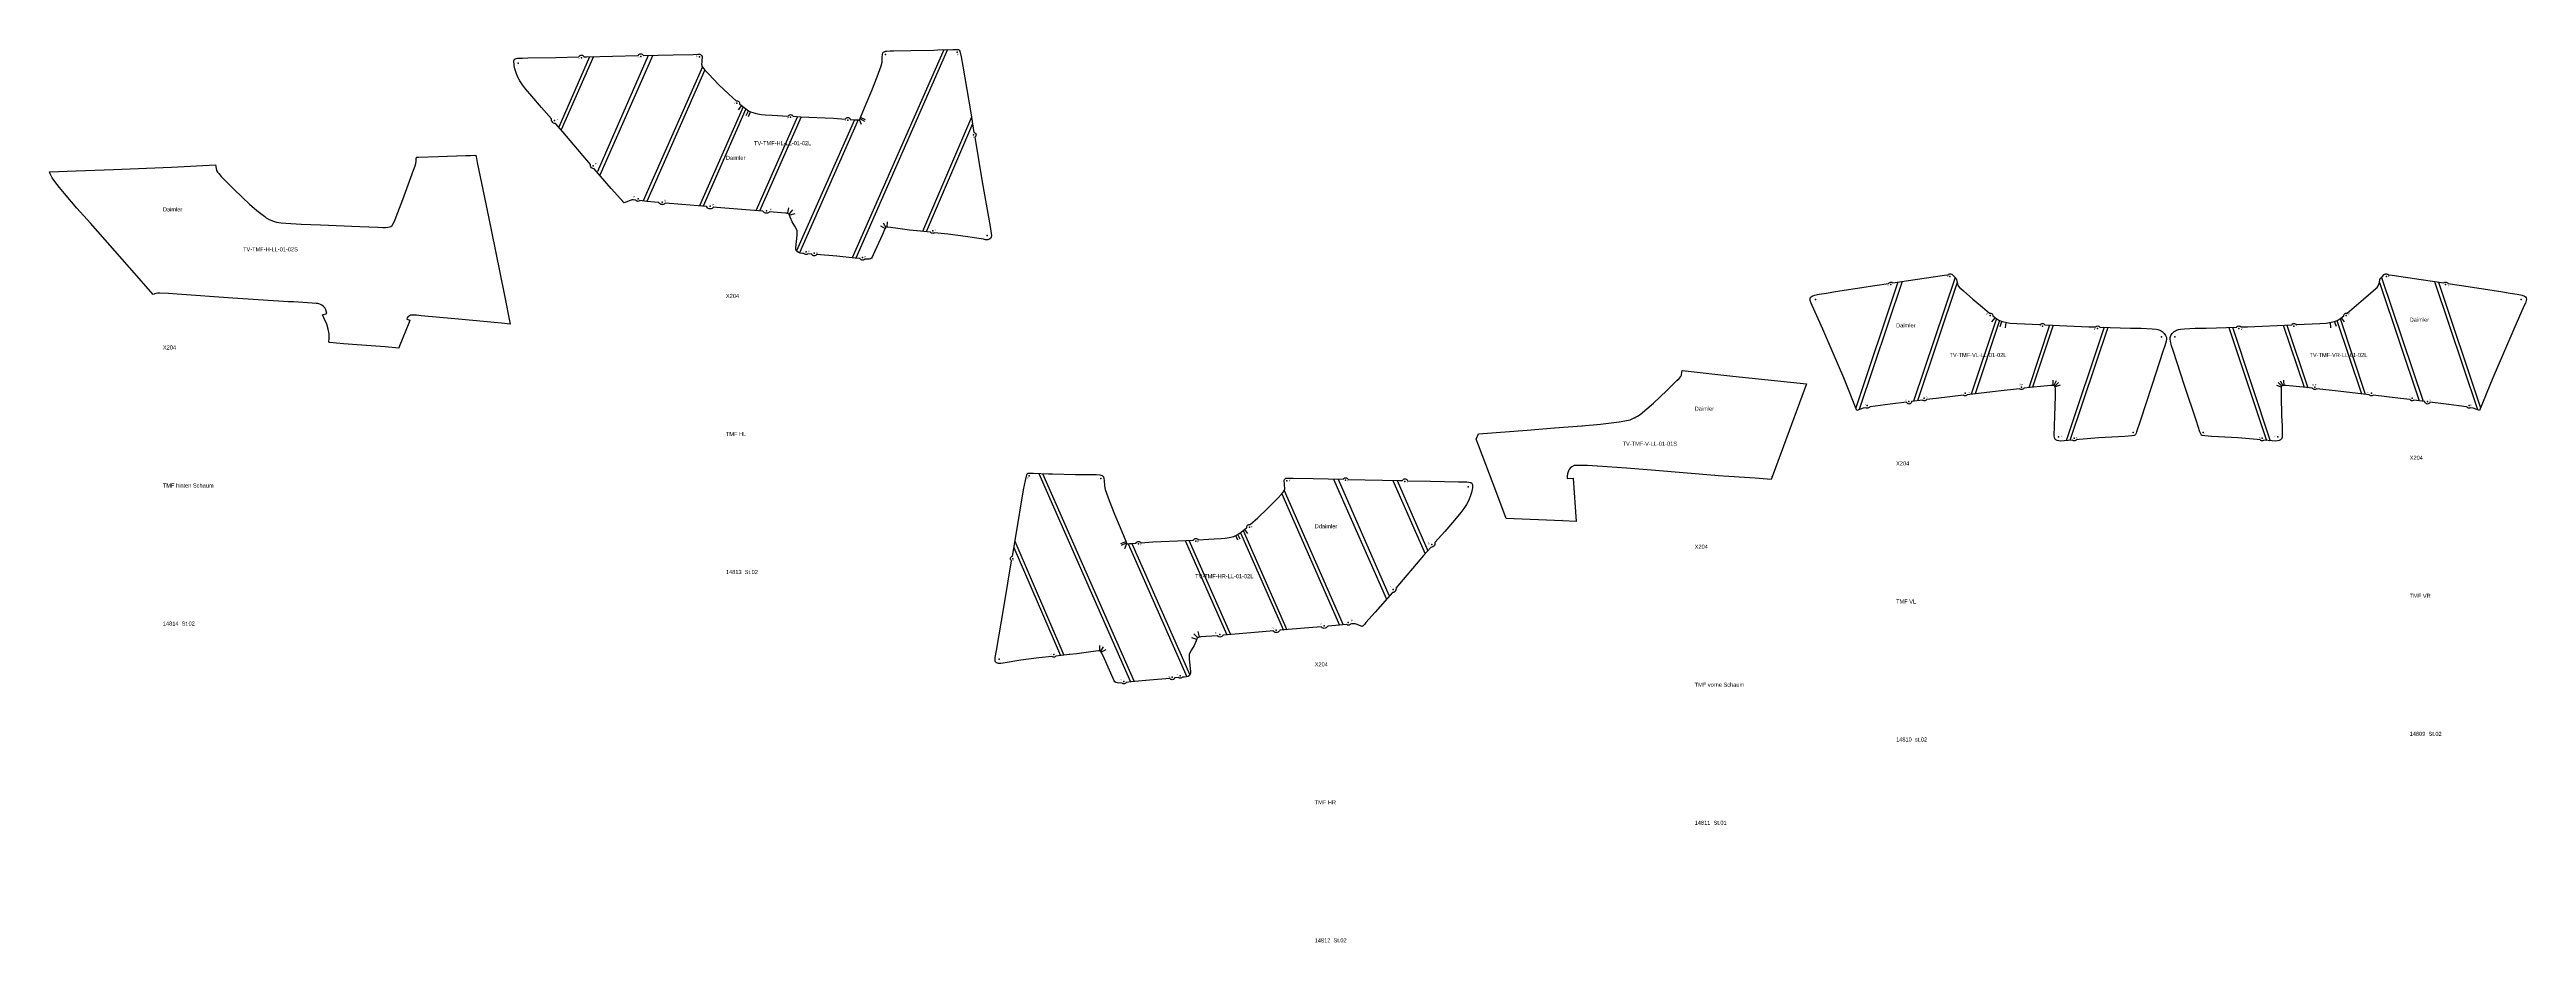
# Model space of a CAD drawing. Extents: x 0 to 4247, y -444 to 1089.
import ezdxf

# ---------------------------------------------------------------- set-up
doc = ezdxf.new("R2010")
doc.units = 0

# ---------------------------------------------------------------- blocks, each defined once
blk = doc.blocks.new('BLOCK1')
at = {"layer": 'CUT'}
blk.add_lwpolyline([(0, 878.89), (45.4458, 880.554), (109.421, 883.236), (208.943, 887.188), (284.595, 890.803), (285.443, 884.463), (286.508, 881.173), (288.235, 878.479), (290.234, 875.959), (294.524, 871.128), (299.426, 865.862), (314.963, 850.155), (330.856, 834.811), (343.068, 823.655), (355.558, 812.807), (368.918, 802.07), (371.232, 800.074), (375.22, 797.775), (379.421, 795.87), (384.204, 794.079), (389.116, 792.705), (397.219, 791.415), (405.405, 790.65), (431.247, 789.35), (464.884, 787.937), (532.238, 785.08), (562.746, 783.736), (571.641, 783.353), (575.972, 783.358), (580.272, 783.731), (582.885, 784.3), (585.331, 785.326), (587.262, 786.942), (588.837, 788.933), (591.971, 795.286), (594.496, 801.966), (606.017, 831.341), (615.121, 856.426), (623.846, 881.641), (626.751, 889.467), (628.037, 893.424), (628.956, 897.463), (628.89, 902.289), (629.009, 903.289), (629.375, 903.82), (629.939, 904.028), (630.843, 904.11), (632.929, 904.122), (666.187, 905.357), (713.924, 906.795), (722.614, 907.178), (729.411, 907.523), (730.681, 907.287), (731.46, 906.281), (731.697, 905.113), (733.393, 895.131), (745.936, 834.851), (757.137, 779.38), (780.074, 666.665), (789.754, 617.757), (775.159, 619.091), (695.034, 626.591), (637.297, 631.869), (629.416, 632.832), (621.529, 633.17), (619.182, 632.863), (616.972, 632.09), (614.869, 630.523), (613.211, 628.481), (612.482, 626.182), (618.095, 624.58), (616.218, 619.418), (605.865, 594), (599.426, 578.814), (598.707, 576.548), (575.304, 578.913), (527.704, 582.146), (503.917, 583.868), (480.193, 586.203), (479.096, 586.393), (479.5, 593.579), (479.434, 600.686), (477.737, 609.121), (475.217, 617.361), (470.325, 628.606), (468.011, 633.734), (475.243, 635.801), (473.658, 642.238), (472.017, 645.301), (469.85, 648.006), (466.878, 650.404), (463.482, 652.123), (460.297, 652.863), (457.041, 653.279), (450.422, 653.635), (418.136, 655.715), (410.003, 656.106), (314.384, 662.375), (218.758, 668.895), (203.942, 670.229), (189.108, 671.008), (185.74, 670.912), (182.416, 670.442), (177.531, 668.463), (137.366, 714.735), (70.3353, 790.607), (47.0358, 816.901), (25.5499, 841.702), (16.9926, 851.872), (8.8798, 862.385), (4.5923, 868.788), (0.9576, 875.558), (0, 878.89)], dxfattribs=at)
at = {"layer": 'ANNOTATION'}
for s, p in [('Daimler', (194.338, 810.963)), ('TV-TMF-H-LL-01-02S', (331.844, 742.583)), ('X204', (194.338, 574.032)), ('TMF hinten Schaum', (194.338, 337.102)), ('14814  St.02', (194.338, 100.171))]:
    blk.add_text(s, height=6.99771, dxfattribs=at).set_placement(p)
blk = doc.blocks.new('BLOCK2')
at = {"layer": 'CUT'}
blk.add_lwpolyline([(1293.78, 738.783), (1290.97, 739.014), (1287.39, 739.39), (1284.01, 740.353), (1281.81, 741.994), (1280.22, 744.204), (1279.74, 746.302), (1279.72, 748.501), (1282.04, 770.005), (1282.23, 773.975), (1281.84, 777.882), (1280.18, 781.918), (1278.07, 785.779), (1273.53, 793.391), (1272.35, 796.109), (1271.7, 797.412), (1270.27, 801.303), (1268.79, 804.663), (1268.2, 805.794), (1267.24, 806.817), (1266.42, 807.216), (1265.09, 807.597), (1263.74, 807.841), (1261.84, 808.059), (1234.29, 810.102), (1234.01, 809.708), (1232.63, 808.651), (1231.05, 808.001), (1229.37, 807.778), (1227.68, 808.001), (1226.11, 808.651), (1224.76, 809.685), (1223.73, 811.036), (1223.15, 811.191), (1143.39, 818.042), (1138.3, 818.466), (1137.37, 817.348), (1136.01, 816.314), (1134.44, 815.662), (1132.76, 815.441), (1131.07, 815.662), (1129.5, 816.314), (1128.15, 817.348), (1127.11, 818.7), (1126.58, 819.441), (1056.05, 825.301), (1055.28, 824.577), (1053.93, 823.543), (1052.36, 822.893), (1050.67, 822.67), (1048.98, 822.893), (1047.41, 823.543), (1046.06, 824.577), (1045.01, 825.949), (1044.9, 826.228), (1043.93, 826.307), (1024.46, 828.242), (1012.23, 829.495), (1011.45, 828.895), (1010.37, 828.445), (1009.2, 828.291), (1008.04, 828.445), (1006.95, 828.895), (1006.02, 829.609), (1005.59, 830.168), (1003.73, 830.444), (1000.95, 830.775), (998.735, 830.785), (997.201, 830.378), (993.978, 829.35), (990.132, 827.704), (985.334, 826.03), (983.863, 827.374), (981.654, 829.677), (979.121, 832.619), (963.218, 850.498), (933.721, 884.387), (933.419, 884.343), (931.854, 884.544), (930.404, 885.138), (929.147, 886.088), (928.181, 887.341), (927.572, 888.796), (927.356, 890.363), (927.483, 891.763), (880.175, 947.663), (867.866, 961.77), (867.602, 961.722), (865.839, 961.941), (864.199, 962.604), (862.781, 963.675), (861.687, 965.083), (860.991, 966.726), (860.742, 968.496), (860.803, 969.906), (843.739, 989.175), (826.95, 1008.68), (816.101, 1021.64), (810.991, 1028.35), (806.279, 1035.32), (802.515, 1042.86), (799.51, 1050.75), (798.004, 1055.84), (796.848, 1061.02), (796.49, 1063.71), (796.104, 1067.69), (796.147, 1069.45), (796.637, 1070.85), (797.521, 1072.08), (798.867, 1072.9), (800.376, 1073.4), (802.642, 1073.84), (806.177, 1074.11), (810.767, 1074.32), (820.285, 1074.41), (868.06, 1075.38), (907.811, 1076.15), (908.209, 1077.11), (908.923, 1078.05), (909.855, 1078.76), (910.94, 1079.21), (912.106, 1079.36), (913.269, 1079.21), (914.356, 1078.76), (915.288, 1078.05), (916.002, 1077.11), (916.332, 1076.32), (921.43, 1076.42), (1009.53, 1078.36), (1009.86, 1079.15), (1010.57, 1080.09), (1011.5, 1080.8), (1012.59, 1081.25), (1013.76, 1081.4), (1014.92, 1081.25), (1016.01, 1080.8), (1016.94, 1080.09), (1017.65, 1079.15), (1017.9, 1078.56), (1069.56, 1079.86), (1103.93, 1080.52), (1111.57, 1080.69), (1113.28, 1080.73), (1114.94, 1080.66), (1116.35, 1080.27), (1117.54, 1079.44), (1118.49, 1078.36), (1118.95, 1077.04), (1119.02, 1075.73), (1118.64, 1070.86), (1118.36, 1067.41), (1118.06, 1063.83), (1118.25, 1062.03), (1118.77, 1060.31), (1121.16, 1056.53), (1123.98, 1053.03), (1130.25, 1046.47), (1147.08, 1029.08), (1164.53, 1012.32), (1177.37, 1000.88), (1177.5, 1000.94), (1178.67, 1001.09), (1179.83, 1000.94), (1180.92, 1000.49), (1181.85, 999.774), (1182.57, 998.842), (1183.02, 997.757), (1183.17, 996.591), (1183.06, 995.791), (1183.57, 995.349), (1193.11, 987.716), (1198.75, 983.757), (1202.2, 982.088), (1205.8, 980.716), (1213.8, 978.517), (1220.55, 977.577), (1227.35, 977.003), (1239.37, 976.429), (1266.67, 974.803), (1267.44, 975.814), (1268.37, 976.528), (1269.46, 976.977), (1270.62, 977.132), (1271.79, 976.977), (1272.87, 976.528), (1273.8, 975.814), (1274.52, 974.882), (1274.72, 974.384), (1287.87, 973.625), (1344.5, 971.036), (1364.84, 969.535), (1364.97, 969.855), (1365.68, 970.787), (1366.61, 971.501), (1367.7, 971.951), (1368.86, 972.106), (1370.03, 971.951), (1371.12, 971.501), (1372.05, 970.787), (1372.76, 969.855), (1373.15, 968.923), (1381.29, 968.321), (1384.65, 968.153), (1387.97, 968.092), (1388.93, 968.252), (1389.43, 968.793), (1390.19, 970.495), (1390.86, 972.2), (1400.58, 995.636), (1410.01, 1018.73), (1419.03, 1041.99), (1423.77, 1054.56), (1425.87, 1060.92), (1427.49, 1067.41), (1427.99, 1076.34), (1428.27, 1079.77), (1429.13, 1083.02), (1430.06, 1084.25), (1431.3, 1085.18), (1433.36, 1085.87), (1435.56, 1086.19), (1441.37, 1086.68), (1447.21, 1086.84), (1476.98, 1087.05), (1516.19, 1088.05), (1523.3, 1088.24), (1549.13, 1088.92), (1558.16, 1088.95), (1559.07, 1088.73), (1560.06, 1087.77), (1560.73, 1086.28), (1562.92, 1076.37), (1566.04, 1060.38), (1579.56, 980.251), (1585.17, 946.744), (1585.45, 946.706), (1586.54, 946.256), (1587.47, 945.542), (1588.18, 944.61), (1588.63, 943.525), (1588.79, 942.36), (1588.63, 941.196), (1588.18, 940.107), (1587.47, 939.177), (1586.55, 938.476), (1599.34, 862.068), (1612.69, 784.984), (1614.66, 772.885), (1614.97, 769.937), (1614.74, 767.038), (1613.92, 765.298), (1612.63, 763.863), (1610.88, 762.878), (1608.91, 762.377), (1605.06, 762.545), (1601.22, 763.205), (1570.72, 767.922), (1540.16, 772.154), (1517.5, 774.557), (1516.64, 773.899), (1515.55, 773.449), (1514.39, 773.294), (1513.22, 773.449), (1512.14, 773.899), (1511.21, 774.613), (1510.73, 775.258), (1488.04, 777.651), (1486.94, 777.767), (1474.63, 779.065), (1450.59, 782.522), (1437.63, 783.99), (1435.98, 784.107), (1434.49, 783.757), (1433.69, 783.068), (1432.57, 781.166), (1427.54, 770.5), (1412.45, 736.556), (1410.44, 732.553), (1409.37, 730.96), (1408.01, 729.685), (1405.57, 729.007), (1402.97, 728.887), (1397.73, 729.243), (1397.28, 728.651), (1396.34, 727.937), (1395.26, 727.488), (1394.09, 727.333), (1392.93, 727.488), (1391.84, 727.937), (1390.91, 728.651), (1390.2, 729.583), (1390.01, 730.025), (1381.53, 730.96), (1350.01, 733.978), (1315.25, 737.005), (1315.19, 736.876), (1314.48, 735.944), (1313.55, 735.23), (1312.46, 734.78), (1311.3, 734.625), (1310.13, 734.78), (1309.05, 735.23), (1308.12, 735.944), (1307.4, 736.876), (1307.06, 737.701), (1300.39, 738.245), (1299.56, 737.615), (1298.48, 737.165), (1297.31, 737.01), (1296.15, 737.165), (1295.06, 737.615), (1294.13, 738.329), (1293.78, 738.783)], dxfattribs=at)
at = {"layer": 'D'}
for p in [(803.495, 1065.55), (912.106, 1074.86), (1013.76, 1076.9), (1114.37, 1076.18), (1433.61, 1080.23), (1556.56, 1084.57), (1178.67, 996.591), (865.977, 966.871), (1270.62, 972.629), (1368.86, 967.605), (1584.29, 942.36), (932.357, 889.304), (1009.2, 832.791), (1050.67, 827.188), (1132.76, 819.957), (1229.37, 812.296), (1514.39, 777.795), (1607.72, 769.688), (1297.31, 741.511), (1311.3, 739.126), (1394.09, 731.834)]:
    blk.add_point(p, dxfattribs=at)
at = {"layer": 'F'}
for p, q in [((1181.34, 985.613), (1186.92, 992.675)), ((1194.74, 975.766), (1198.52, 983.912)), ((1198.75, 973.934), (1202.17, 982.108)), ((1392.28, 960.01), (1389.09, 968.425)), ((1397.87, 965.652), (1389.82, 969.672)), ((1399.06, 968.476), (1390.81, 972.085)), ((1267.1, 817.198), (1265.13, 808.415)), ((1274.17, 813.5), (1268.03, 806.921)), ((1278.05, 807.026), (1269.45, 804.348)), ((1425.07, 786.159), (1432.94, 781.788)), ((1429.6, 791.267), (1434.29, 783.592)), ((1436.09, 793.104), (1436.02, 784.105))]:
    blk.add_line(p, q, dxfattribs=at)
at = {"layer": 'Z'}
for p, q in [((925.611, 1076.51), (873.073, 955.804)), ((932.662, 1076.67), (877.336, 950.917)), ((1026.76, 1078.78), (939.782, 879.477)), ((1034.46, 1078.98), (943.526, 873.122)), ((1533.5, 1088.51), (1376.26, 731.463)), ((1540, 1088.68), (1382.68, 730.833)), ((1119.45, 1059.24), (1017.76, 828.928)), ((1123.38, 1053.77), (1024.05, 828.285)), ((1189.47, 990.635), (1114.41, 820.452)), ((1194.24, 986.921), (1120.62, 819.936)), ((1282.57, 973.929), (1211.13, 812.222)), ((1289.11, 973.569), (1217.45, 811.681)), ((1380.35, 968.39), (1281, 743.114)), ((1386.65, 968.118), (1285.93, 739.804)), ((1580.84, 972.619), (1496.75, 776.734)), ((1582.67, 961.646), (1503.02, 776.073))]:
    blk.add_line(p, q, dxfattribs=at)
at = {"layer": 'ANNOTATION'}
for s, height, p in [('P', 3, (906.754, 1071.24)), ('P', 3, (1009.05, 1073.73)), ('P', 3, (1108.19, 1075.26)), ('P', 3, (1556.46, 1079.03)), ('P', 3, (1173.18, 995.382)), ('P', 3, (869.721, 966.685)), ('P', 3, (1265.53, 970.066)), ('P', 3, (1362.93, 965.072)), ('P', 3, (1582.96, 937.216)), ('P', 3, (935.194, 891.275)), ('Daimler', 6.9977, (1159.83, 899.456)), ('TV-TMF-HL-LL-01-02L', 6.99771, (1207.96, 924.704)), ('P', 3, (1001.45, 834.47)), ('G', 3, (1054.17, 828.362)), ('P', 3, (1136.97, 820.93)), ('P', 3, (1235.19, 812.939)), ('P', 3, (1517.8, 777.061)), ('P', 3, (1301.04, 740.754)), ('G', 3, (1314.51, 738.151)), ('P', 3, (1397.66, 731.626)), ('X204', 6.9977, (1159.83, 662.526)), ('TMF HL ', 6.9977, (1159.83, 425.595)), ('14813  St.02', 6.99771, (1159.83, 188.665))]:
    blk.add_text(s, height=height, dxfattribs=at).set_placement(p)
blk = doc.blocks.new('BLOCK3')
at = {"layer": 'CUT'}
blk.add_lwpolyline([(1942.5, 11.4529), (1942.15, 10.9982), (1941.22, 10.2845), (1940.13, 9.8349), (1938.97, 9.67996), (1937.81, 9.8349), (1936.72, 10.2845), (1935.9, 10.9144), (1929.22, 10.3708), (1928.88, 9.54534), (1928.16, 8.61316), (1927.23, 7.89942), (1926.15, 7.44983), (1924.98, 7.29489), (1923.82, 7.44983), (1922.73, 7.89942), (1921.8, 8.61316), (1921.09, 9.54534), (1921.03, 9.67488), (1886.27, 6.64719), (1854.76, 3.62967), (1846.27, 2.69495), (1846.08, 2.25298), (1845.37, 1.3208), (1844.44, 0.60706), (1843.35, 0.15748), (1842.19, 0), (1841.02, 0.15748), (1839.94, 0.60706), (1839, 1.3208), (1838.55, 1.91262), (1833.31, 1.55702), (1830.71, 1.6764), (1828.27, 2.35458), (1826.91, 3.62967), (1825.84, 5.22225), (1823.83, 9.2253), (1808.74, 43.1699), (1803.71, 53.8354), (1802.59, 55.7379), (1801.79, 56.4237), (1800.3, 56.7767), (1798.65, 56.6599), (1785.68, 55.1918), (1761.66, 51.7348), (1749.34, 50.4369), (1748.24, 50.32), (1725.55, 47.9274), (1725.08, 47.2822), (1724.14, 46.5685), (1723.06, 46.1189), (1721.89, 45.9639), (1720.73, 46.1189), (1719.64, 46.5685), (1718.79, 47.2263), (1696.13, 44.8235), (1665.56, 40.5918), (1635.06, 35.875), (1631.22, 35.2146), (1627.38, 35.047), (1625.41, 35.5474), (1623.64, 36.5329), (1622.36, 37.9655), (1621.54, 39.7079), (1621.32, 42.606), (1621.62, 45.555), (1623.59, 57.653), (1636.93, 134.737), (1649.73, 211.146), (1648.81, 211.847), (1648.1, 212.779), (1647.65, 213.866), (1647.49, 215.029), (1647.65, 216.195), (1648.1, 217.28), (1648.81, 218.212), (1649.74, 218.926), (1650.83, 219.373), (1651.11, 219.411), (1656.72, 252.921), (1670.24, 333.048), (1673.36, 349.037), (1675.55, 358.948), (1676.22, 360.437), (1677.22, 361.397), (1678.12, 361.618), (1687.15, 361.587), (1712.98, 360.912), (1720.09, 360.719), (1759.3, 359.721), (1789.07, 359.505), (1794.91, 359.345), (1800.72, 358.862), (1802.92, 358.542), (1804.99, 357.851), (1806.22, 356.922), (1807.15, 355.692), (1808.01, 352.441), (1808.29, 349.012), (1808.8, 340.076), (1810.41, 333.592), (1812.51, 327.226), (1817.25, 314.656), (1826.27, 291.402), (1835.7, 268.306), (1845.43, 244.869), (1846.1, 243.165), (1846.85, 241.463), (1847.35, 240.919), (1848.32, 240.762), (1851.63, 240.823), (1854.99, 240.991), (1863.13, 241.593), (1863.52, 242.525), (1864.23, 243.457), (1865.17, 244.171), (1866.25, 244.618), (1867.42, 244.773), (1868.58, 244.618), (1869.67, 244.171), (1870.6, 243.457), (1871.31, 242.525), (1871.45, 242.205), (1891.78, 243.706), (1948.42, 246.294), (1961.56, 247.054), (1961.76, 247.551), (1962.48, 248.484), (1963.41, 249.197), (1964.5, 249.647), (1965.66, 249.802), (1966.82, 249.647), (1967.91, 249.197), (1968.84, 248.484), (1969.62, 247.473), (1996.92, 249.098), (2008.93, 249.67), (2015.73, 250.246), (2022.48, 251.186), (2030.48, 253.386), (2034.08, 254.757), (2037.54, 256.426), (2043.17, 260.386), (2052.71, 268.019), (2053.22, 268.461), (2053.11, 269.261), (2053.27, 270.424), (2053.72, 271.509), (2054.43, 272.443), (2055.36, 273.157), (2056.45, 273.607), (2057.61, 273.762), (2058.78, 273.607), (2058.91, 273.551), (2071.75, 284.986), (2089.2, 301.748), (2106.03, 319.139), (2112.3, 325.7), (2115.12, 329.2), (2117.51, 332.979), (2118.03, 334.696), (2118.22, 336.5), (2117.92, 340.079), (2117.65, 343.536), (2117.26, 348.395), (2117.34, 349.705), (2117.79, 351.026), (2118.75, 352.108), (2119.93, 352.939), (2121.34, 353.332), (2123, 353.399), (2124.71, 353.36), (2132.35, 353.19), (2166.72, 352.532), (2218.38, 351.227), (2218.63, 351.824), (2219.34, 352.756), (2220.27, 353.47), (2221.36, 353.919), (2222.52, 354.074), (2223.69, 353.919), (2224.78, 353.47), (2225.71, 352.756), (2226.42, 351.824), (2226.75, 351.031), (2314.85, 349.088), (2319.95, 348.989), (2320.28, 349.784), (2320.99, 350.716), (2321.93, 351.43), (2323.01, 351.88), (2324.18, 352.035), (2325.34, 351.88), (2326.43, 351.43), (2327.36, 350.716), (2328.07, 349.784), (2328.47, 348.824), (2368.22, 348.049), (2416, 347.076), (2425.51, 346.993), (2430.1, 346.784), (2433.64, 346.515), (2435.91, 346.066), (2437.41, 345.565), (2438.76, 344.747), (2439.64, 343.515), (2440.13, 342.123), (2440.18, 340.363), (2439.79, 336.383), (2439.43, 333.686), (2438.28, 328.504), (2436.77, 323.421), (2433.77, 315.532), (2430, 307.993), (2425.29, 301.016), (2420.18, 294.31), (2409.33, 281.349), (2392.54, 261.844), (2375.48, 242.576), (2375.54, 241.166), (2375.29, 239.395), (2374.59, 237.752), (2373.5, 236.345), (2372.08, 235.276), (2370.44, 234.608), (2368.68, 234.392), (2368.42, 234.44), (2356.11, 220.333), (2308.8, 164.432), (2308.93, 163.033), (2308.71, 161.466), (2308.1, 160.01), (2307.13, 158.76), (2305.88, 157.808), (2304.42, 157.214), (2302.86, 157.013), (2302.56, 157.059), (2273.06, 123.167), (2257.16, 105.288), (2254.63, 102.347), (2252.42, 100.043), (2250.95, 98.6995), (2246.15, 100.376), (2242.3, 102.019), (2239.08, 103.048), (2237.55, 103.454), (2235.33, 103.444), (2232.56, 103.114), (2230.69, 102.837), (2230.26, 102.278), (2229.33, 101.565), (2228.24, 101.115), (2227.08, 100.96), (2225.92, 101.115), (2224.83, 101.565), (2224.05, 102.164), (2211.82, 100.914), (2192.35, 98.9789), (2191.38, 98.8976), (2191.27, 98.6182), (2190.22, 97.2466), (2188.87, 96.2129), (2187.3, 95.5626), (2185.61, 95.3391), (2183.92, 95.5626), (2182.35, 96.2129), (2181, 97.2466), (2180.23, 97.9705), (2109.71, 92.1107), (2109.17, 91.3691), (2108.14, 90.0178), (2106.78, 88.984), (2105.21, 88.3338), (2103.53, 88.1102), (2101.84, 88.3338), (2100.27, 88.984), (2098.92, 90.0178), (2097.98, 91.1354), (2092.9, 90.7112), (2013.13, 83.8608), (2012.6, 83.8075), (2011.52, 82.3546), (2010.17, 81.3208), (2008.6, 80.6706), (2006.91, 80.4445), (2005.22, 80.6706), (2003.65, 81.3208), (2002.27, 82.3774), (2001.99, 82.7711), (1974.44, 80.729), (1972.54, 80.5105), (1971.19, 80.2667), (1969.86, 79.8832), (1969.04, 79.4869), (1968.08, 78.4633), (1967.49, 77.333), (1966.01, 73.9726), (1964.58, 70.0813), (1963.93, 68.7783), (1962.75, 66.0605), (1958.21, 58.4481), (1956.11, 54.5847), (1954.44, 50.5512), (1954.05, 46.6447), (1954.24, 42.6746), (1956.56, 21.1709), (1956.54, 18.9713), (1956.06, 16.8733), (1954.47, 14.6634), (1952.28, 13.0226), (1948.89, 12.0599), (1945.32, 11.684), (1942.5, 11.4529)], dxfattribs=at)
at = {"layer": 'D'}
for p in [(1679.72, 357.239), (1802.67, 352.898), (2121.91, 348.854), (2222.52, 349.573), (2324.18, 347.534), (2432.79, 338.222), (2057.61, 269.261), (1651.99, 215.029), (1867.42, 240.274), (1965.66, 245.301), (2370.3, 239.54), (2303.92, 161.974), (2006.91, 84.9657), (2103.53, 92.6289), (2185.61, 99.8578), (2227.08, 105.461), (1721.89, 50.4648), (1628.56, 42.3571), (1842.19, 4.50343), (1924.98, 11.7958), (1938.97, 14.1808)]:
    blk.add_point(p, dxfattribs=at)
at = {"layer": 'F'}
for p, q in [((2041.54, 248.435), (2037.76, 256.581)), ((2054.95, 258.283), (2049.37, 265.344)), ((1837.23, 241.146), (1845.47, 244.752)), ((1838.41, 238.321), (1846.46, 242.342)), ((1844, 232.68), (1847.19, 241.095)), ((2037.53, 246.604), (2034.11, 254.778)), ((1962.11, 86.1697), (1968.26, 79.5911)), ((1969.18, 89.8679), (1971.15, 81.0846)), ((1800.19, 65.7734), (1800.26, 56.7742)), ((1806.69, 63.937), (1801.99, 56.2611)), ((1811.21, 58.8291), (1803.35, 54.4577)), ((1958.23, 79.6952), (1966.83, 77.018))]:
    blk.add_line(p, q, dxfattribs=at)
at = {"layer": 'Z'}
for p, q in [((1696.28, 361.349), (1853.6, 3.50267)), ((1702.78, 361.179), (1860.02, 4.13259)), ((2201.83, 351.646), (2292.76, 145.791)), ((2209.52, 351.45), (2296.5, 152.146)), ((2303.62, 349.337), (2358.95, 223.586)), ((2310.67, 349.18), (2363.21, 228.471)), ((2112.9, 326.439), (2212.23, 100.958)), ((2116.84, 331.908), (2218.52, 101.598)), ((2042.04, 259.591), (2115.66, 92.606)), ((2046.81, 263.305), (2121.87, 93.1217)), ((1653.61, 234.315), (1733.26, 48.7402)), ((1655.44, 245.288), (1739.53, 49.4006)), ((1849.63, 240.785), (1950.35, 12.474)), ((1855.93, 241.059), (1955.28, 15.7811)), ((1947.17, 246.238), (2018.83, 84.351)), ((1953.71, 246.599), (2025.15, 84.8921))]:
    blk.add_line(p, q, dxfattribs=at)
at = {"layer": 'ANNOTATION'}
for s, height, p in [('P', 2.99975, (1676.82, 351.699)), ('P', 2.99975, (2125.1, 347.932)), ('P', 2.99975, (2224.23, 346.401)), ('P', 2.99975, (2326.53, 343.912)), ('P', 2.99975, (2060.11, 268.052)), ('Ddaimler', 6.99771, (2169.43, 267.173)), ('P', 2.99975, (1650.32, 209.888)), ('P', 2.99975, (1870.35, 237.742)), ('P', 2.99975, (1967.75, 242.736)), ('P', 2.99975, (2363.56, 239.355)), ('TV-TMF-HR-LL-01-02L', 6.99771, (1964.38, 181.511)), ('P', 2.99975, (2298.09, 163.942)), ('P', 2.99975, (1998.1, 85.6083)), ('P', 2.99975, (2096.31, 93.5992)), ('G', 2.99975, (2179.11, 101.031)), ('P', 2.99975, (2231.83, 107.14)), ('P', 2.99975, (1715.48, 49.7308)), ('P', 2.99975, (1835.62, 4.29515)), ('G', 2.99975, (1918.77, 10.8204)), ('P', 2.99975, (1932.24, 13.4239)), ('X204', 6.99771, (2169.43, 30.2425)), ('TMF HR', 6.99771, (2169.43, -206.688)), ('14812  St.02', 6.99771, (2169.43, -443.618))]:
    blk.add_text(s, height=height, dxfattribs=at).set_placement(p)
blk = doc.blocks.new('BLOCK4')
at = {"layer": 'CUT'}
blk.add_lwpolyline([(2450.38, 429.413), (2533.73, 435.875), (2580.49, 439.327), (2627.21, 443.096), (2659.4, 446.017), (2691.47, 449.87), (2700.99, 451.42), (2710.36, 453.614), (2716.09, 455.936), (2718.58, 457.076), (2723.11, 459.695), (2727.45, 462.609), (2739.13, 471.966), (2750.4, 481.814), (2762.05, 492.69), (2773.46, 503.82), (2791.14, 521.491), (2794.29, 524.465), (2797.19, 527.643), (2798.59, 530.254), (2799.07, 535.875), (2799.47, 537.93), (2886.68, 528.306), (3012.47, 515.016), (3004.65, 493.264), (2979.15, 423.576), (2954.07, 355.436), (2952.27, 350.767), (2924.95, 352.962), (2861.4, 357.412), (2855.28, 357.866), (2753.89, 366.271), (2704.01, 370.264), (2654.08, 373.739), (2636.96, 374.704), (2619.83, 375.116), (2616.93, 375.179), (2614.1, 374.79), (2610.49, 372.896), (2607.47, 370.135), (2605.93, 367.943), (2604.66, 365.58), (2602.86, 360.495), (2602.38, 356.695), (2602.23, 352.835), (2612.88, 353.368), (2617.88, 278.847), (2594.17, 280.201), (2497.6, 283.764), (2481.72, 326.711), (2450.35, 409.83), (2446.53, 420.066), (2450.38, 429.413)], dxfattribs=at)
at = {"layer": 'V_NOTCH'}
for p, q in [((2791.14, 521.491), (2791.5, 520.561)), ((2886.68, 528.306), (2887.04, 527.374)), ((2533.73, 435.875), (2534.09, 434.943)), ((2627.21, 443.096), (2627.57, 442.164)), ((2718.58, 457.076), (2718.94, 456.144)), ((2654.08, 373.739), (2653.72, 374.669)), ((2753.89, 366.271), (2753.53, 367.201)), ((2855.28, 357.866), (2854.91, 358.793)), ((2954.07, 355.436), (2953.71, 356.365)), ((2594.17, 280.201), (2593.8, 281.13))]:
    blk.add_line(p, q, dxfattribs=at)
at = {"layer": 'ANNOTATION'}
for s, height, p in [('Daimler', 6.9977, (2821.01, 469.022)), ('TV-TMF-V-LL-01-01S', 6.99771, (2697.34, 408.875)), ('X204', 6.9977, (2821.01, 232.092)), ('TMF vorne Schaum', 6.99771, (2821.01, -4.839)), ('14811  St.01', 6.99771, (2821.01, -241.769))]:
    blk.add_text(s, height=height, dxfattribs=at).set_placement(p)
blk = doc.blocks.new('BLOCK5')
at = {"layer": 'CUT'}
blk.add_lwpolyline([(3099.2, 469.578), (3076.5, 525.27), (3058.28, 567.897), (3040.67, 608.766), (3022.63, 649.449), (3020.62, 653.645), (3019.09, 657.986), (3018.82, 660.312), (3019.21, 662.565), (3020.47, 664.191), (3022.17, 665.446), (3026.19, 667.087), (3034.69, 668.969), (3046.91, 670.935), (3062.6, 673.475), (3130.14, 684.067), (3153.61, 687.508), (3153.7, 687.711), (3154.44, 688.626), (3155.39, 689.317), (3156.49, 689.741), (3157.65, 689.863), (3158.82, 689.682), (3159.89, 689.205), (3160.71, 688.542), (3199.22, 694.196), (3249.32, 701.488), (3255.31, 702.319), (3255.43, 702.471), (3256.38, 703.165), (3257.48, 703.586), (3258.64, 703.708), (3259.89, 703.655), (3261.36, 703.396), (3262.14, 703.073), (3262.56, 702.807), (3266.42, 698.933), (3269.61, 695.685), (3270.1, 694.468), (3271.03, 688.903), (3271.78, 685.916), (3272.97, 683.114), (3274.9, 680.714), (3277.1, 678.534), (3281.86, 674.475), (3298.04, 660.335), (3314.44, 646.452), (3326.27, 636.36), (3326.66, 636.513), (3327.83, 636.637), (3328.99, 636.454), (3330.06, 635.979), (3330.98, 635.24), (3331.67, 634.29), (3332.09, 633.193), (3332.22, 632.024), (3332.15, 631.626), (3337.11, 627.976), (3342.25, 624.638), (3346.53, 622.753), (3350.99, 621.334), (3356.47, 620.206), (3362.01, 619.441), (3373.18, 618.418), (3413.12, 616.777), (3413.91, 616.741), (3414.42, 617.369), (3415.37, 618.057), (3416.47, 618.481), (3417.63, 618.606), (3418.8, 618.425), (3419.87, 617.948), (3420.78, 617.206), (3421.36, 616.416), (3497.08, 613.106), (3508.43, 612.769), (3508.81, 613.236), (3509.76, 613.929), (3510.86, 614.351), (3512.02, 614.475), (3513.19, 614.295), (3514.26, 613.818), (3515.17, 613.078), (3515.61, 612.497), (3568.3, 610.846), (3586.76, 610.516), (3605.18, 609.624), (3612.08, 609.058), (3615.45, 608.453), (3618.71, 607.475), (3620.84, 606.363), (3622.81, 604.976), (3626.25, 601.595), (3628.42, 598.286), (3629.76, 594.58), (3629.87, 591.532), (3629.43, 588.473), (3627.25, 580.335), (3624.56, 572.324), (3604.95, 512.04), (3584.86, 450.98), (3578.79, 432.512), (3578, 430.229), (3576.89, 428.136), (3575.86, 427.216), (3574.64, 426.548), (3570.35, 425.659), (3558.7, 424.747), (3547.01, 424.224), (3513.77, 422.189), (3480.57, 419.764), (3475.51, 419.208), (3474.97, 418.534), (3474.02, 417.844), (3472.93, 417.419), (3471.76, 417.295), (3470.6, 417.478), (3469.52, 417.953), (3468.91, 418.456), (3454.72, 417.234), (3448.66, 416.909), (3445.68, 417.089), (3442.77, 417.653), (3440.41, 418.913), (3438.61, 420.836), (3437.86, 423.399), (3437.69, 426.147), (3437.81, 443.178), (3438.74, 460.226), (3439.55, 493.792), (3439.67, 507.008), (3439.55, 507.879), (3439.41, 508.844), (3439.17, 509.68), (3438.82, 510.287), (3438.36, 510.965), (3437.68, 511.603), (3436.89, 512.159), (3436.14, 512.418), (3435.15, 512.443), (3434.08, 512.388), (3431.57, 512.156), (3396.17, 508.801), (3385.61, 507.584), (3385.5, 507.303), (3384.76, 506.391), (3383.81, 505.697), (3382.72, 505.276), (3381.55, 505.151), (3380.39, 505.331), (3379.31, 505.809), (3378.4, 506.546), (3378.23, 506.782), (3341.46, 502.644), (3288.33, 496.424), (3287.75, 495.71), (3286.8, 495.017), (3285.7, 494.595), (3284.54, 494.47), (3283.38, 494.651), (3282.3, 495.128), (3281.68, 495.631), (3234.84, 490.16), (3218.3, 488.029), (3217.74, 487.333), (3216.79, 486.642), (3215.69, 486.218), (3214.52, 486.096), (3213.37, 486.279), (3212.29, 486.756), (3211.76, 487.186), (3192.97, 484.745), (3192.81, 483.736), (3192.33, 482.664), (3191.59, 481.75), (3190.64, 481.057), (3189.55, 480.635), (3188.38, 480.511), (3187.22, 480.693), (3186.14, 481.168), (3185.23, 481.908), (3184.54, 482.857), (3184.25, 483.617), (3156.37, 480.015), (3121.68, 475.453), (3120.69, 475.27), (3120.14, 474.6), (3119.19, 473.904), (3118.1, 473.485), (3116.93, 473.36), (3115.77, 473.543), (3114.69, 474.018), (3114.53, 474.15), (3110.06, 473.34), (3099.2, 469.578)], dxfattribs=at)
at = {"layer": 'D'}
for p in [(3157.54, 685.367), (3258.53, 699.213), (3027.92, 659.769), (3327.72, 632.136), (3417.52, 614.107), (3511.91, 609.98), (3621.59, 595.87), (3117.04, 477.861), (3188.49, 485.011), (3214.64, 490.592), (3284.65, 498.971), (3381.66, 509.649), (3572.97, 431.836), (3444.87, 424.067), (3444.87, 424.067), (3471.87, 421.796)]:
    blk.add_point(p, dxfattribs=at)
at = {"layer": 'F'}
for p, q in [((3330.79, 621.28), (3336.09, 628.687)), ((3344.83, 613.767), (3347.73, 622.365)), ((3354.03, 611.43), (3355.04, 620.498)), ((3435.27, 521.433), (3435.02, 512.436)), ((3441.07, 520.008), (3436.84, 512.192)), ((3444.71, 517.318), (3438.4, 510.902)), ((3447.51, 513.061), (3439.16, 509.713))]:
    blk.add_line(p, q, dxfattribs=at)
at = {"layer": 'Z'}
for p, q in [((3169.57, 689.843), (3097.5, 473.744)), ((3176.53, 690.866), (3102.97, 470.884)), ((3267.48, 697.851), (3196.04, 485.143)), ((3271, 689.081), (3202.93, 486.035)), ((3338.47, 627.125), (3295.15, 497.224)), ((3343.8, 623.95), (3301.68, 497.986)), ((3429.69, 616.053), (3393.7, 508.514)), ((3435.74, 615.789), (3400.09, 509.169)), ((3522.91, 612.268), (3458.05, 417.521)), ((3529.17, 612.073), (3464.4, 418.067))]:
    blk.add_line(p, q, dxfattribs=at)
at = {"layer": 'ANNOTATION'}
for s, height, p in [('P', 3, (3150.79, 682.563)), ('P', 3, (3253.47, 698.448)), ('P', 3, (3321.54, 633.073)), ('P', 3, (3412.03, 612.451)), ('P', 3, (3505.41, 607.699)), ('G P', 2.9998, (3377.14, 512.169)), ('P', 3, (3112.41, 476.353)), ('G', 3, (3182.23, 485.626)), ('P', 3, (3217.13, 490.023)), ('P', 3, (3289.69, 498.926)), ('P', 3, (3448.64, 423.371)), ('G', 3, (3474.55, 420.836))]:
    blk.add_text(s, height=height, rotation=-1.42694, dxfattribs=at).set_placement(p)
for s, height, p in [('Daimler', 6.9977, (3166.36, 611.976)), ('TV-TMF-VL-LL-01-02L', 6.99771, (3257.94, 561.173)), ('X204', 6.9977, (3166.36, 375.046)), ('TMF VL', 6.9977, (3166.36, 138.115)), ('14810  st.02', 6.99771, (3166.36, -98.815))]:
    blk.add_text(s, height=height, dxfattribs=at).set_placement(p)
blk = doc.blocks.new('BLOCK6')
at = {"layer": 'CUT'}
blk.add_lwpolyline([(4166.9, 469.578), (4156.04, 473.34), (4151.56, 474.15), (4151.4, 474.018), (4150.33, 473.543), (4149.17, 473.36), (4148, 473.485), (4146.9, 473.904), (4145.95, 474.6), (4145.41, 475.27), (4144.41, 475.453), (4109.73, 480.015), (4081.85, 483.617), (4081.56, 482.857), (4080.87, 481.908), (4079.95, 481.168), (4078.88, 480.693), (4077.72, 480.511), (4076.55, 480.635), (4075.45, 481.057), (4074.5, 481.75), (4073.77, 482.664), (4073.29, 483.736), (4073.13, 484.745), (4054.34, 487.186), (4053.8, 486.756), (4052.73, 486.279), (4051.57, 486.096), (4050.4, 486.218), (4049.3, 486.642), (4048.36, 487.333), (4047.79, 488.029), (4031.25, 490.16), (3984.42, 495.631), (3983.79, 495.128), (3982.72, 494.651), (3981.56, 494.47), (3980.39, 494.595), (3979.29, 495.017), (3978.35, 495.71), (3977.76, 496.424), (3924.64, 502.644), (3887.86, 506.782), (3887.7, 506.546), (3886.78, 505.809), (3885.7, 505.331), (3884.55, 505.151), (3883.38, 505.276), (3882.28, 505.697), (3881.33, 506.391), (3880.59, 507.303), (3880.49, 507.584), (3869.92, 508.801), (3834.52, 512.156), (3832.02, 512.388), (3830.94, 512.443), (3829.95, 512.418), (3829.2, 512.159), (3828.41, 511.603), (3827.73, 510.965), (3827.28, 510.287), (3826.93, 509.68), (3826.68, 508.844), (3826.54, 507.879), (3826.42, 507.008), (3826.55, 493.792), (3827.36, 460.226), (3828.29, 443.178), (3828.4, 426.147), (3828.24, 423.399), (3827.49, 420.836), (3825.68, 418.913), (3823.33, 417.653), (3820.42, 417.089), (3817.44, 416.909), (3811.37, 417.234), (3797.19, 418.456), (3796.57, 417.953), (3795.5, 417.478), (3794.34, 417.295), (3793.17, 417.419), (3792.08, 417.844), (3791.13, 418.534), (3790.58, 419.208), (3785.53, 419.764), (3752.32, 422.189), (3719.08, 424.224), (3707.39, 424.747), (3695.75, 425.659), (3691.45, 426.548), (3690.24, 427.216), (3689.21, 428.136), (3688.1, 430.229), (3687.3, 432.512), (3681.23, 450.98), (3661.14, 512.04), (3641.54, 572.324), (3638.84, 580.335), (3636.67, 588.473), (3636.22, 591.532), (3636.34, 594.58), (3637.68, 598.286), (3639.85, 601.595), (3643.28, 604.976), (3645.25, 606.363), (3647.38, 607.475), (3650.65, 608.453), (3654.02, 609.058), (3660.91, 609.624), (3679.34, 610.516), (3697.8, 610.846), (3750.49, 612.497), (3750.92, 613.078), (3751.84, 613.818), (3752.91, 614.295), (3754.07, 614.475), (3755.24, 614.351), (3756.33, 613.929), (3757.28, 613.236), (3757.66, 612.769), (3769.01, 613.106), (3844.74, 616.416), (3845.31, 617.206), (3846.23, 617.948), (3847.3, 618.425), (3848.46, 618.606), (3849.63, 618.481), (3850.73, 618.057), (3851.68, 617.369), (3852.18, 616.741), (3852.97, 616.777), (3892.91, 618.418), (3904.08, 619.441), (3909.63, 620.206), (3915.11, 621.334), (3919.57, 622.753), (3923.84, 624.638), (3928.99, 627.976), (3933.94, 631.626), (3933.88, 632.024), (3934, 633.193), (3934.42, 634.29), (3935.12, 635.24), (3936.03, 635.979), (3937.1, 636.454), (3938.27, 636.637), (3939.43, 636.513), (3939.83, 636.36), (3951.66, 646.452), (3968.06, 660.335), (3984.23, 674.475), (3988.99, 678.534), (3991.19, 680.714), (3993.12, 683.114), (3994.32, 685.916), (3995.07, 688.903), (3995.99, 694.468), (3996.49, 695.685), (3999.68, 698.933), (4003.53, 702.807), (4003.95, 703.073), (4004.74, 703.396), (4006.21, 703.655), (4007.45, 703.708), (4008.62, 703.586), (4009.72, 703.165), (4010.67, 702.471), (4010.79, 702.319), (4016.78, 701.488), (4066.88, 694.196), (4105.39, 688.542), (4106.21, 689.205), (4107.28, 689.682), (4108.44, 689.863), (4109.61, 689.741), (4110.71, 689.317), (4111.66, 688.626), (4112.39, 687.711), (4112.48, 687.508), (4135.96, 684.067), (4203.5, 673.475), (4219.19, 670.935), (4231.4, 668.969), (4239.91, 667.087), (4243.92, 665.446), (4245.63, 664.191), (4246.89, 662.565), (4247.28, 660.312), (4247.01, 657.986), (4245.47, 653.645), (4243.46, 649.449), (4225.43, 608.766), (4207.82, 567.897), (4189.59, 525.27), (4166.9, 469.578)], dxfattribs=at)
at = {"layer": 'D'}
for p in [(4007.56, 699.213), (4108.55, 685.367), (4238.17, 659.769), (3644.51, 595.87), (3754.18, 609.98), (3848.58, 614.107), (3938.38, 632.136), (3884.44, 509.649), (3981.45, 498.971), (4051.46, 490.592), (4077.6, 485.011), (4149.06, 477.861), (3693.13, 431.836), (3794.23, 421.796), (3821.23, 424.067), (3821.23, 424.067)]:
    blk.add_point(p, dxfattribs=at)
at = {"layer": 'F'}
for p, q in [((3912.07, 611.43), (3911.06, 620.498)), ((3921.26, 613.767), (3918.37, 622.365)), ((3935.3, 621.28), (3930.01, 628.687)), ((3818.59, 513.061), (3826.94, 509.713)), ((3821.38, 517.318), (3827.69, 510.902)), ((3825.02, 520.008), (3829.26, 512.192)), ((3830.83, 521.433), (3831.08, 512.436))]:
    blk.add_line(p, q, dxfattribs=at)
at = {"layer": 'Z'}
for p, q in [((3995.1, 689.081), (4063.17, 486.035)), ((3998.62, 697.851), (4070.06, 485.143)), ((4089.56, 690.866), (4163.12, 470.884)), ((4096.53, 689.843), (4168.6, 473.744)), ((3736.92, 612.073), (3801.69, 418.067)), ((3743.18, 612.268), (3808.04, 417.521)), ((3830.35, 615.789), (3866, 509.169)), ((3836.41, 616.053), (3872.4, 508.514)), ((3922.29, 623.95), (3964.42, 497.986)), ((3927.63, 627.125), (3970.95, 497.224))]:
    blk.add_line(p, q, dxfattribs=at)
at = {"layer": 'ANNOTATION'}
for s, height, p in [('P', 3, (4009.63, 698.372)), ('P', 3, (4112.31, 682.487)), ('P', 3, (3757.68, 607.623)), ('P', 3, (3851.06, 612.375)), ('P', 3, (3941.55, 632.997)), ('G P', 2.9998, (3879.96, 511.946)), ('P', 3, (3973.41, 498.849)), ('P', 3, (4045.97, 489.944)), ('G', 3, (4080.87, 485.55)), ('P', 3, (4150.68, 476.276)), ('P', 3, (3814.45, 423.294)), ('G', 3, (3788.54, 420.759))]:
    blk.add_text(s, height=height, rotation=1.42694, dxfattribs=at).set_placement(p)
for s, height, p in [('Daimler', 6.9977, (4047.08, 621.707)), ('TV-TMF-VR-LL-01-02L', 6.99771, (3875.2, 561.173)), ('X204', 6.9977, (4047.08, 384.776)), ('TMF VR', 6.9977, (4047.08, 147.846)), ('14809  St.02', 6.99771, (4047.08, -89.085))]:
    blk.add_text(s, height=height, dxfattribs=at).set_placement(p)

msp = doc.modelspace()

# ---------------------------------------------------------------- block references
at = {"layer": 'LAYER0'}
for name in ['BLOCK2', 'BLOCK1', 'BLOCK5', 'BLOCK6', 'BLOCK4', 'BLOCK3']:
    msp.add_blockref(name, (0, 0), dxfattribs=at)

doc.saveas('drawing.dxf')
